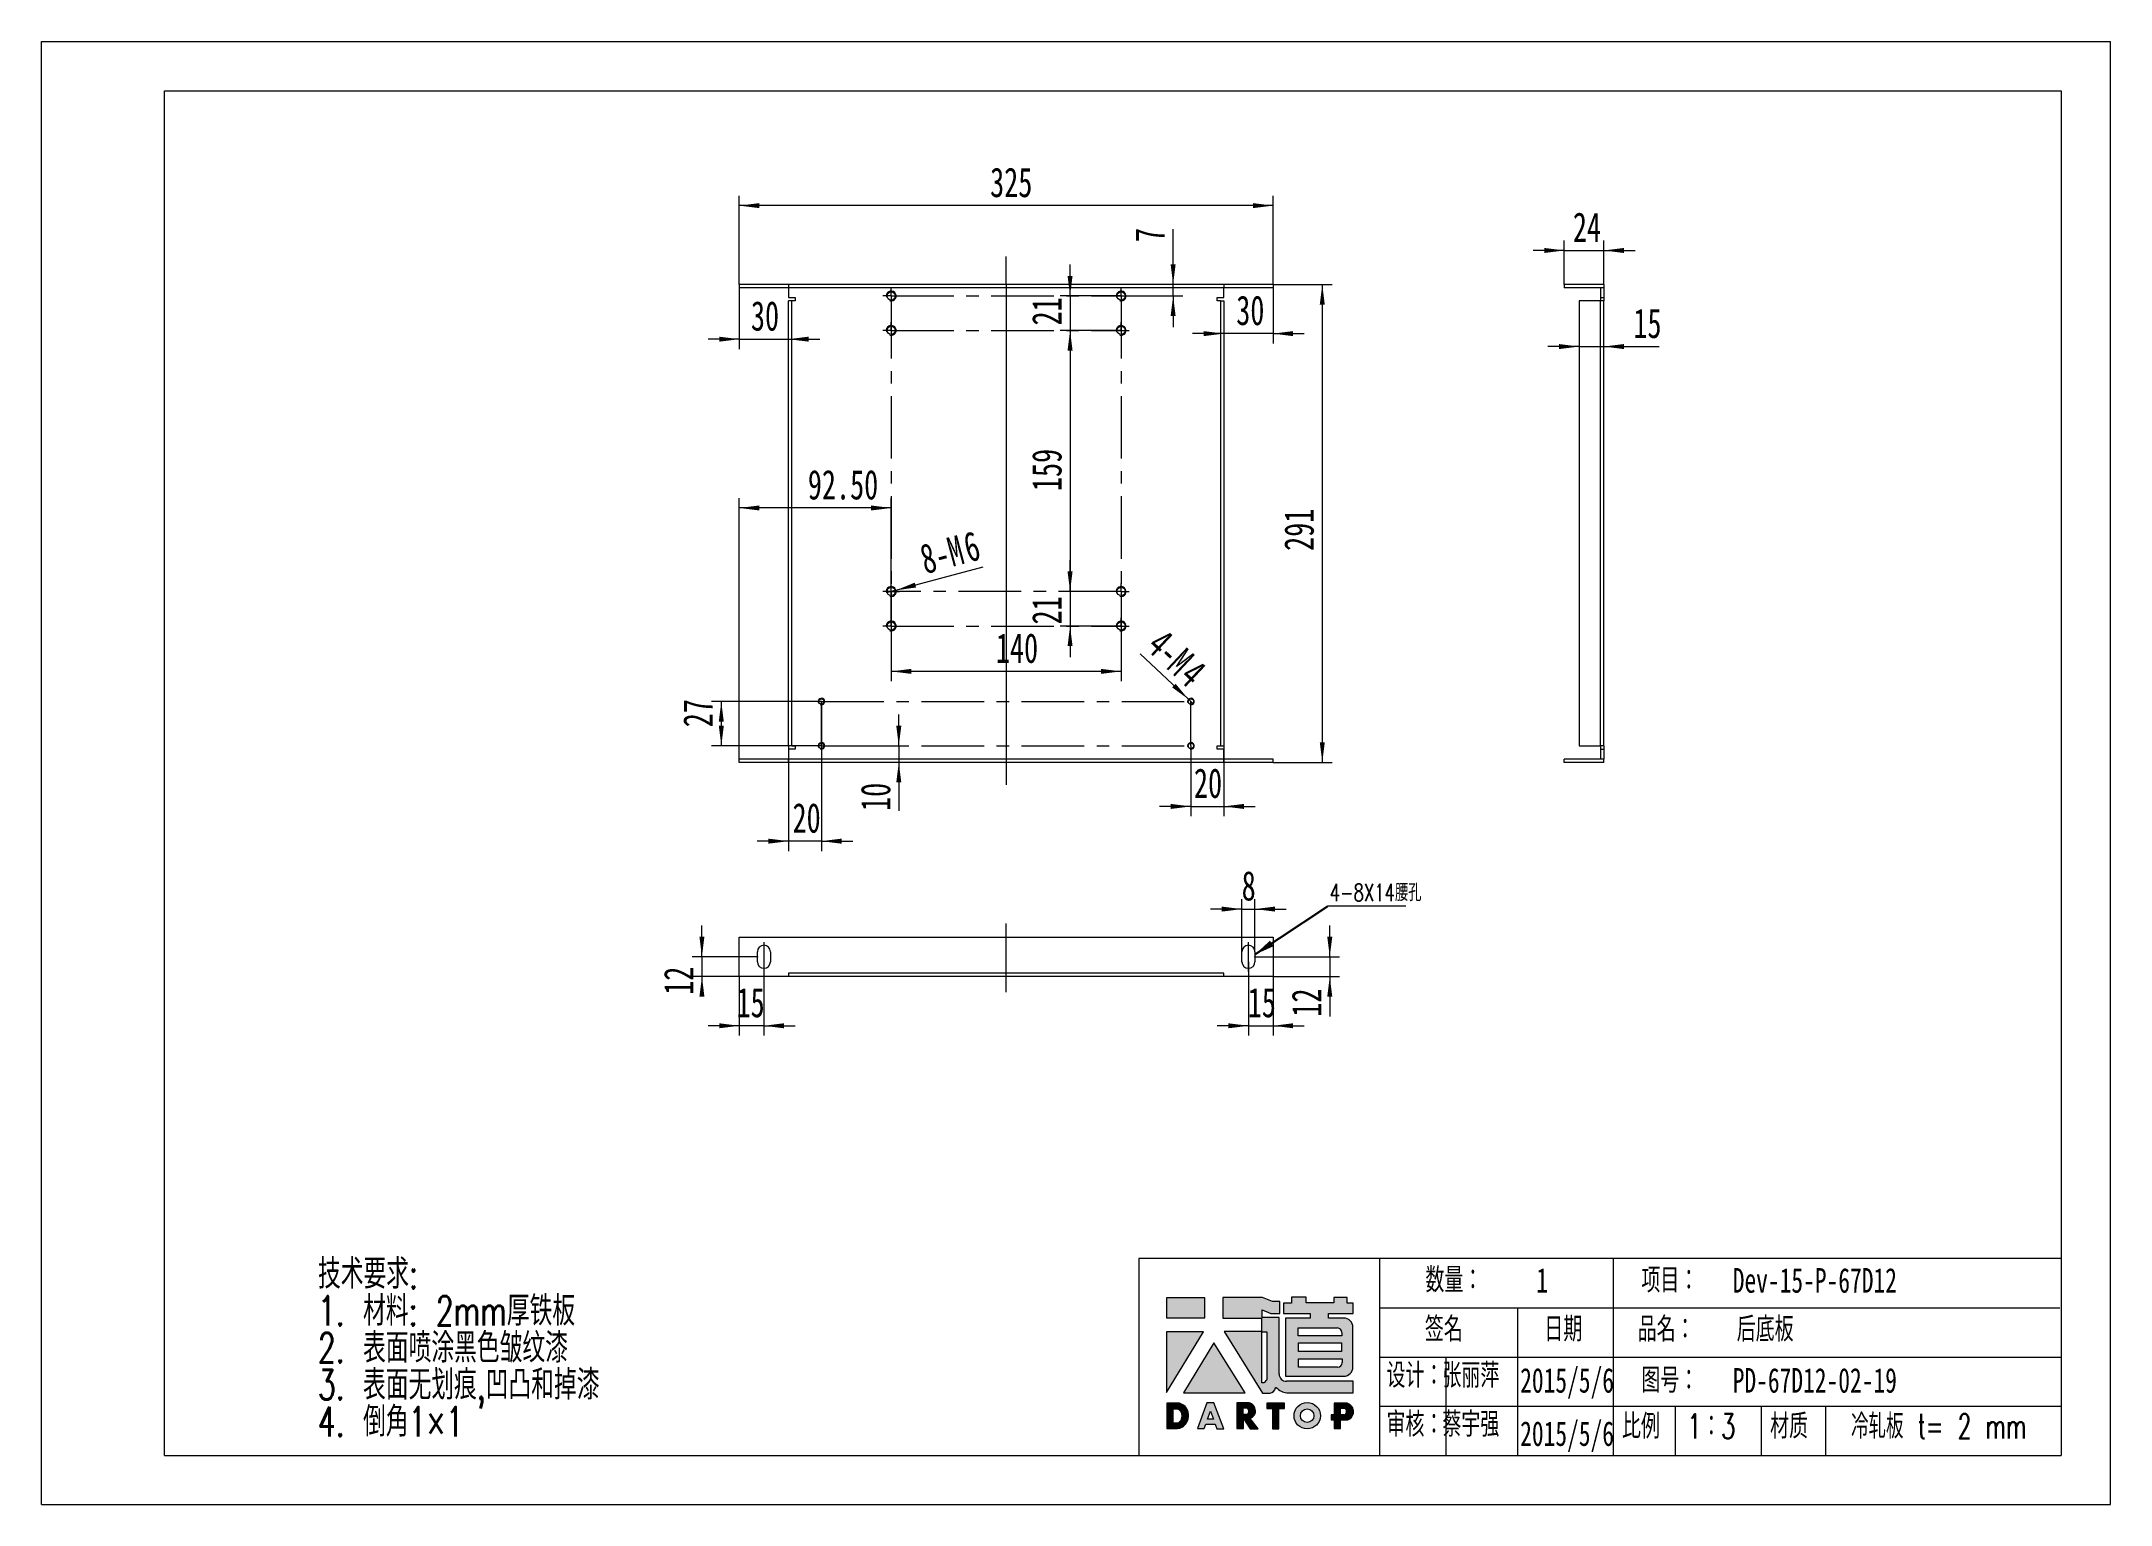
# Model space of a CAD drawing. Header units: millimetres. Extents: x 0 to 840, y 0 to 594.
import ezdxf

# ---------------------------------------------------------------- set-up
doc = ezdxf.new("R2010")
doc.units = ezdxf.units.MM
doc.header["$LTSCALE"] = 2
doc.header["$PDSIZE"] = -1
doc.linetypes.add('CENTERX2', pattern=[20.319999999999997, 12.7, -2.54, 2.54, -2.54])
doc.layers.add('A-TITLEBLOCK', color=7, linetype='Continuous', lineweight=15)
doc.styles.add('SLDTEXTSTYLE0', font='TXT', dxfattribs={"width": 0.7, "bigfont": 'bigfont'})
doc.styles.add('SLDTEXTSTYLE1', font='TXT', dxfattribs={"width": 0.7})
doc.styles.add('SLDTEXTSTYLE2', font='TXT', dxfattribs={"width": 0.6454545454545455, "bigfont": 'bigfont'})
doc.dimstyles.new('SLDDIMSTYLE0', dxfattribs={"dimtxt": 12, "dimasz": 8.16, "dimexe": 0, "dimexo": 0.0625, "dimgap": 3, "dimtad": 2, "dimlfac": 1.5, "dimrnd": 1e-09, "dimzin": 12, "dimdsep": 46, "dimtxsty": 'SLDTEXTSTYLE1', "dimsah": 1, "dimcen": 0.09, "dimadec": 0, "dimazin": 3, "dimtfac": 1, "dimtmove": 0, "dimatfit": 0, "dimfxl": 0, "dimfrac": 2, "dimtolj": 1, "dimtzin": 12, "dimarcsym": 0})
doc.dimstyles.new('SLDDIMSTYLE1', dxfattribs={"dimtxt": 12, "dimasz": 8.16, "dimexe": 0, "dimexo": 0.0625, "dimgap": 3, "dimtad": 2, "dimlfac": 1.5, "dimrnd": 1e-09, "dimzin": 12, "dimdsep": 46, "dimtxsty": 'SLDTEXTSTYLE1', "dimsah": 1, "dimcen": 0.09, "dimadec": 0, "dimazin": 3, "dimtfac": 1, "dimtofl": 0, "dimtmove": 0, "dimatfit": 3, "dimfxl": 0, "dimfrac": 2, "dimtolj": 1, "dimtzin": 12, "dimarcsym": 0})
doc.dimstyles.new('SLDDIMSTYLE2', dxfattribs={"dimtxt": 12, "dimasz": 8.16, "dimexe": 0, "dimexo": 0.0625, "dimgap": 3, "dimtad": 2, "dimlfac": 1.5, "dimrnd": 1e-09, "dimzin": 12, "dimdsep": 46, "dimtxsty": 'SLDTEXTSTYLE1', "dimblk1": 'NONE', "dimsah": 1, "dimcen": 0, "dimadec": 0, "dimazin": 3, "dimtfac": 1, "dimtmove": 0, "dimatfit": 3, "dimldrblk": 'NONE', "dimfxl": 0, "dimfrac": 2, "dimtolj": 1, "dimtzin": 12, "dimarcsym": 0})
doc.dimstyles.new('SLDDIMSTYLE3', dxfattribs={"dimtxt": 12, "dimasz": 8.16, "dimexe": 0, "dimexo": 0.0625, "dimgap": 3, "dimtad": 2, "dimlfac": 1.5, "dimrnd": 1e-09, "dimzin": 4, "dimdsep": 46, "dimtxsty": 'SLDTEXTSTYLE1', "dimsah": 1, "dimcen": 0.09, "dimadec": 0, "dimazin": 1, "dimtfac": 1, "dimtofl": 0, "dimtmove": 0, "dimatfit": 3, "dimfxl": 0, "dimfrac": 2, "dimtolj": 1, "dimtzin": 12, "dimarcsym": 0})
doc.dimstyles.new('SLDDIMSTYLE4', dxfattribs={"dimtxt": 0.18, "dimasz": 8.16, "dimexe": 0, "dimexo": 0.0625, "dimgap": 0, "dimtad": 0, "dimtih": 1, "dimtoh": 1, "dimdec": 0, "dimrnd": 1e-09, "dimzin": 0, "dimdsep": 46, "dimtxsty": 'Standard', "dimsah": 1, "dimcen": 0.09, "dimadec": 0, "dimazin": 0, "dimtfac": 8.16, "dimtdec": 0, "dimtofl": 0, "dimtmove": 0, "dimatfit": 3, "dimfxl": 0, "dimfrac": 2, "dimtolj": 1, "dimtzin": 0, "dimarcsym": 0})

msp = doc.modelspace()

# ---------------------------------------------------------------- texts
at = {"layer": 'A-TITLEBLOCK', "char_height": 10, "attachment_point": 1}
for s, insert, style in [('\\M+19094\\M+197CA\\M+18146', (562.0188534038224, 96.60019106322395), 'SLDTEXTSTYLE0'), ('1', (607.0182887957391, 96.47235151708526), 'SLDTEXTSTYLE1'), ('项\\M+196DA\\M+18146', (649.6789216242576, 96.47235128425466), 'SLDTEXTSTYLE0'), ('Dev-15-P-67D12', (686.7524729681528, 96.47235151708536), 'SLDTEXTSTYLE1'), ('签\\M+196BC', (561.7845084929179, 76.62979974405097), 'SLDTEXTSTYLE0'), ('\\M+193FA\\M+18AFA', (610.2843121540828, 76.62979974405097), 'SLDTEXTSTYLE0'), ('\\M+19569\\M+196BC\\M+18146', (648.1863307031641, 76.62979974405104), 'SLDTEXTSTYLE0'), ('\\M+18D40\\M+192EA\\M+194C2', (688.3736627317551, 76.62979997688169), 'SLDTEXTSTYLE0'), ('设计\\M+18146', (546.2149329622923, 57.87864591434212), 'SLDTEXTSTYLE0'), ('张丽\\M+1E4CA', (568.8988096506, 57.87864614717275), 'SLDTEXTSTYLE0'), ('2015/5/6', (600.4618921875449, 55.87864675066979), 'SLDTEXTSTYLE1'), ('图\\M+18D86\\M+18146', (649.6789216242576, 55.87864651783915), 'SLDTEXTSTYLE0'), ('PD-67D12-02-19', (686.73858508592, 55.87864675066979), 'SLDTEXTSTYLE1'), ('审\\M+18A6A\\M+18146', (546.2149329622922, 38.01104746107991), 'SLDTEXTSTYLE0'), ('\\M+1E4EF\\M+18946强', (568.8988096506, 38.01104769391056), 'SLDTEXTSTYLE0'), ('2015/5/6', (600.461892187545, 34.25271453616262), 'SLDTEXTSTYLE1'), ('\\M+194E4\\M+197E1', (641.7818793149172, 37.2527138637477), 'SLDTEXTSTYLE0'), ('1\\M+181463', (668.2240946350395, 37.25271409657825), 'SLDTEXTSTYLE0'), ('\\M+18DDE质', (701.9273709215964, 37.25271386374769), 'SLDTEXTSTYLE0'), ('\\M+197E2轧\\M+194C2 t= 2 mm', (734.7862083364996, 37.25271386374759), 'SLDTEXTSTYLE2')]:
    msp.add_mtext(s, dxfattribs=dict(at, insert=insert, style=style))

# ---------------------------------------------------------------- blocks, each defined once
blk = doc.blocks.new('块1')
at = {"linetype": 'Continuous'}
for color, points in [(12, [(15.4596455370124, 44.97355476996511), (15.4596455370124, 53.12236448196359), (-0.1372216441455354, 53.12236448196359), (-0.1372216441455354, 44.97355476996511)]), (12, [(-0.09543941307166293, 14.69460401760685), (14.95752573838749, 39.27206897076373), (-0.09543941307166293, 39.27206897076373)]), (12, [(31.88152853378735, 14.53088856560631), (19.13025121949497, 34.81193337682812), (6.825017551659649, 14.53088856560631)]), (8, [(47.79139594009808, 8.12742517421713), (47.79139594009808, 10.38120950228294), (40.67045756725874, 10.38120950228294), (40.67045756725874, 8.122031448080987), (42.89224604904918, 8.122031448080987), (42.89224604904918, -0.01900495269184162), (45.55238145046637, -0.01900495269184162), (45.55238145046637, 8.12742517421713)])]:
    blk.add_hatch(color=color, dxfattribs=at).paths.add_polyline_path(points, flags=0)
h = blk.add_hatch(color=12, dxfattribs=at)
edge = h.paths.add_edge_path(flags=0)
edge.add_line((38.76789999379105, 45.12124768258788), (38.76789999379105, 48.16997205902108))
edge.add_line((38.76789999379105, 48.16997205902108), (42.21016944663182, 46.68289003672156))
edge.add_line((42.21016944663182, 46.68289003672156), (45.9317201307783, 46.68289003672156))
edge.add_line((45.9317201307783, 46.68289003672156), (45.9317201307783, 51.60847246798652))
edge.add_line((45.9317201307783, 51.60847246798652), (42.8614591419766, 51.60847246798652))
edge.add_line((42.8614591419766, 51.60847246798652), (38.86099373715291, 53.18835830755006))
edge.add_line((38.86099373715291, 53.18835830755006), (22.82944474499205, 53.18835830755006))
edge.add_line((22.82944474499205, 53.18835830755006), (22.82944474499205, 44.85806557514632))
edge.add_line((22.82944474499205, 44.85806557514632), (38.42777796928521, 44.85806557514632))
edge.add_line((38.42777796928521, 44.85806557514632), (38.42777796928521, 44.68959095305915))
edge.add_line((38.42777796928521, 44.68959095305915), (38.42777796928521, 39.36534870503715))
edge.add_line((38.42777796928521, 39.36534870503715), (23.3018771687441, 39.36534870503715))
edge.add_line((23.3018771687441, 39.36534870503715), (38.85989420500314, 14.32735472361125))
edge.add_line((38.85989420500314, 14.32735472361125), (41.94069985035776, 14.32735472361125))
edge.add_arc((41.26090646930182, 17.27629516646864), 3.026279692369295, 282.9811251691751, 345.4172256101924)
edge.add_line((44.18969428837948, 16.51434327345369), (44.18969428837939, 16.62968258682553))
edge.add_line((44.18969428837939, 16.62968258682553), (44.46139510706749, 16.62968258682553))
edge.add_arc((50.27450662388722, 22.80613356426249), 8.481792981655811, 226.7357971412295, 259.3209385163939)
edge.add_line((48.70276667739407, 14.47124030014306), (75.73747808626996, 14.47124030014296))
edge.add_line((75.73747808626996, 14.47124030014296), (75.73747808626996, 19.21978160307659))
edge.add_line((75.73747808626996, 19.21978160307659), (48.58762824408925, 19.21978160307687))
edge.add_arc((48.5876282440515, 22.17696159563977), 2.95717999256276, 180.0000000007004, 270.0000000007314, ccw=False)
edge.add_line((45.63044825148874, 22.17696159560362), (45.63044825148888, 45.12124768258788))
edge.add_line((45.63044825148888, 45.12124768258788), (38.76789999379105, 45.12124768258788))
edge = h.paths.add_edge_path(flags=0)
edge.add_line((39.41845440429393, 18.64423929701617), (38.5780473981493, 18.64423929701617))
edge.add_line((38.5780473981493, 18.64423929701617), (38.58501110354163, 39.25890193341501))
edge.add_line((38.58501110354163, 39.25890193341501), (40.56710152110044, 39.25858465542663))
edge.add_line((40.56710152110044, 39.25858465542663), (40.56710152110044, 19.82560142344691))
edge.add_arc((36.69821349452629, 22.43824971439933), 4.668428606542609, 305.6398792732127, 325.968963113898, ccw=False)
h = blk.add_hatch(color=12, dxfattribs=at)
edge = h.paths.add_edge_path(flags=0)
edge.add_line((75.69093121442305, 46.68542826076473), (75.69093121442305, 50.91886871813395))
edge.add_line((75.69093121442305, 50.91886871813395), (73.28552082021854, 50.91886871813395))
edge.add_line((73.28552082021854, 50.91886871813395), (73.28552082021854, 53.20707771000742))
edge.add_line((73.28552082021854, 53.20707771000742), (67.78749227858239, 53.20707771000742))
edge.add_line((67.78749227858239, 53.20707771000742), (67.78749227858239, 51.03324743993018))
edge.add_line((67.78749227858239, 51.03324743993018), (56.56273245479993, 51.03324743993018))
edge.add_line((56.56273245479993, 51.03324743993018), (56.56273245479993, 53.32145643179415))
edge.add_line((56.56273245479993, 53.32145643179415), (50.68389919003803, 53.32145643179415))
edge.add_line((50.68389919003803, 53.32145643179415), (50.68389919003803, 50.99089082591806))
edge.add_line((50.68389919003803, 50.99089082591806), (47.43551395142909, 50.99089082591806))
edge.add_line((47.43551395142909, 50.99089082591806), (47.43551395142909, 46.77252107390677))
edge.add_line((47.43551395142909, 46.77252107390677), (58.15522189015076, 46.77252107390677))
edge.add_line((58.15522189015076, 46.77252107390677), (58.15522189015076, 44.90676774932623))
edge.add_line((58.15522189015076, 44.90676774932623), (48.1663364909133, 44.90676774932623))
edge.add_line((48.1663364909133, 44.90676774932623), (48.1663364909133, 21.28510279454743))
edge.add_line((48.1663364909133, 21.28510279454743), (71.87973834242777, 21.28510279454743))
edge.add_arc((71.8797383424644, 24.98157778516709), 3.696474990619765, 269.9999999994329, 359.9999999994308)
edge.add_line((75.57621333308417, 24.98157778513031), (75.57621333308427, 41.15825916545758))
edge.add_arc((71.87973834244609, 41.15825916543933), 3.696474990638222, 2.828264897405108e-10, 90.00000000028393)
edge.add_line((71.87973834242777, 44.85473415607755), (65.61115113613657, 44.85473415607759))
edge.add_line((65.61115113613657, 44.85473415607759), (65.61115113613657, 46.68542826076473))
edge.add_line((65.61115113613657, 46.68542826076473), (75.69093121442305, 46.68542826076473))
h.paths.add_polyline_path([(53.47011430738048, 31.35360309238698), (53.47011430738048, 34.78607521918592), (70.99446179674538, 34.78607521918592), (70.99446179674538, 31.35360309238698)], flags=0)
edge = h.paths.add_edge_path(flags=0)
edge.add_line((53.3553964263226, 40.85020978126384), (69.26094218231292, 40.85020978126384))
edge.add_arc((69.2609421822491, 39.00197228603129), 1.848237495232656, -1.9737740331038367e-09, 89.99999999802071, ccw=False)
edge.add_line((71.10917967748186, 39.00197228596765), (71.10917967748186, 37.6464950980746))
edge.add_line((71.10917967748186, 37.6464950980746), (53.3553964263226, 37.6464950980746))
edge.add_line((53.3553964263226, 37.6464950980746), (53.3553964263226, 40.85020978126384))
edge = h.paths.add_edge_path(flags=0)
edge.add_line((53.47011430738048, 24.94633236490662), (53.47011430738048, 28.26442576994581))
edge.add_line((53.47011430738048, 28.26442576994581), (71.22353104790234, 28.26442576994581))
edge.add_line((71.22353104790234, 28.26442576994581), (71.22353104790234, 26.79456986019685))
edge.add_arc((69.37529355265846, 26.79456986015036), 1.848237495243809, -89.99999999855493, 1.440412233932875e-09, ccw=False)
edge.add_line((69.3752935527051, 24.94633236490655), (53.47011430738048, 24.94633236490662))
h = blk.add_hatch(color=8, dxfattribs=at)
edge = h.paths.add_edge_path(flags=0)
edge.add_arc((3.563071413202113, 5.273350855589127), 5.322103356659917, 278.6604405932824, 432.3203452583787)
edge.add_line((5.179366312329847, 10.34408797537993), (0.01524684934950393, 10.34408797537993))
edge.add_line((0.01524684934950393, 10.34408797537993), (0.01524684934950393, 0.01192965307985183))
edge.add_line((0.01524684934950393, 0.01192965307985142), (4.364464618037744, 0.01192965307985142))
edge = h.paths.add_edge_path(flags=0)
edge.add_line((2.635432573056873, 8.081419863129932), (4.241728805396194, 8.081419863129932))
edge.add_arc((3.153678847341634, 5.137238590235699), 3.138798508806139, -65.78573481728489, 69.71773257233048, ccw=False)
edge.add_line((4.441057418883898, 2.274597765329883), (2.635432573056873, 2.274597765329883))
edge.add_line((2.635432573056873, 2.274597765329883), (2.635432573056873, 8.081419863129932))
h = blk.add_hatch(color=8, dxfattribs=at)
h.paths.add_polyline_path([(23.14757612124385, -0.02154317673844566), (19.16910136443273, 10.42911848144595), (16.22198800541353, 10.42911848144595), (12.4318998014098, 0.0008249228036598524), (15.22361258076066, 0.0008249228036598524), (15.88039993783019, 1.84896931795046), (19.6624249042785, 1.84896931795046), (20.33350618268459, -0.02154317673844566)], flags=0)
h.paths.add_polyline_path([(16.59656204531268, 3.840999289555347), (17.74667294189825, 7.117846553579366), (18.93966560265725, 3.840999289555347)], flags=0)
h = blk.add_hatch(color=8, dxfattribs=at)
edge = h.paths.add_edge_path(flags=0)
edge.add_arc((32.76262050212676, 7.197324694492631), 3.306506495649909, 290.6073250211866, 437.2124199352527)
edge.add_line((33.49447309571242, 10.42182108727042), (28.41543587867846, 10.42182108727042))
edge.add_line((28.41543587867846, 10.42182108727042), (28.41543587867846, -0.004886081338955961))
edge.add_line((28.41543587867846, -0.004886081338955475), (31.09939448230437, -0.004886081338955475))
edge.add_line((31.09939448230437, -0.004886081338955475), (31.09939448230437, 4.128611803586018))
edge.add_line((31.09939448230437, 4.128611803586018), (33.85812128968802, -0.04216624726898299))
edge.add_line((33.85812128968802, -0.04216624726898279), (37.10137537660729, -0.04216624726898279))
edge.add_line((37.10137537660729, -0.04216624726898279), (33.92638288218043, 4.10238651602333))
edge = h.paths.add_edge_path(flags=0)
edge.add_arc((31.95189860794512, 7.042968943743507), 1.404553694076378, -77.47302943994771, 76.71957553051169, ccw=False)
edge.add_line((32.25654512008381, 5.671852033270396), (31.07483825880198, 5.671852033270388))
edge.add_line((31.07483825880198, 5.671852033270388), (31.07483825880198, 8.409961240124272))
edge.add_line((31.07483825880198, 8.409961240124272), (32.27454879185832, 8.409961240124272))
h = blk.add_hatch(color=8, dxfattribs=at)
edge = h.paths.add_edge_path(flags=0)
edge.add_arc((57.01573980649943, 5.245906307851777), 5.353273185570425, 0, 360)
edge = h.paths.add_edge_path(flags=0)
edge.add_arc((57.01573980649943, 5.245906307851777), 2.750165771077118, 0, 360)
h = blk.add_hatch(color=8, dxfattribs=at)
edge = h.paths.add_edge_path(flags=0)
edge.add_arc((72.3469482525466, 6.894670098855414), 3.514503244550538, 288.8958684179252, 445.2442177897109)
edge.add_line((72.63833142567154, 10.39707340264212), (72.48469471784567, 10.39707340264212))
edge.add_line((72.48469471784567, 10.39707340264212), (67.95682026929293, 10.39707340264212))
edge.add_line((67.95682026929293, 10.39707340264212), (67.95682026929293, 5.530980597840529))
edge.add_line((67.95682026929293, 5.530980597840529), (66.75539786013852, 5.530980597840529))
edge.add_line((66.75539786013852, 5.530980597840529), (66.75539786013852, 3.555766360574825))
edge.add_line((66.75539786013852, 3.555766360574825), (67.9373951968396, 3.555766360574825))
edge.add_line((67.9373951968396, 3.555766360574825), (67.9373951968396, 0.01335740407877228))
edge.add_line((67.9373951968396, 0.01335740407877249), (70.58067110101072, 0.01335740407877249))
edge.add_line((70.58067110101072, 0.01335740407877249), (70.58067110101072, 3.569567953948787))
edge.add_line((70.58067110101072, 3.569567953948787), (73.48511730057659, 3.569567953948787))
edge = h.paths.add_edge_path(flags=0)
edge.add_arc((71.62401189213051, 6.924808752416715), 1.406127549846548, -79.01085638112971, 72.55127628001378, ccw=False)
edge.add_line((71.89205213510886, 5.544464913157247), (70.54145444546555, 5.544464913157226))
edge.add_line((70.54145444546555, 5.544464913157226), (70.54145444546555, 8.266234302613304))
edge.add_line((70.54145444546555, 8.266234302613304), (72.0456422749508, 8.266234302613304))
at = {"layer": 'A-TITLEBLOCK'}
for p, q in [((15.4596455370124, 53.12236448196359), (-0.1372216441455354, 53.12236448196359)), ((-0.1372216441455354, 53.12236448196359), (-0.1372216441455354, 44.97355476996511)), ((15.4596455370124, 44.97355476996511), (15.4596455370124, 53.12236448196359)), ((38.86099373715291, 53.18835830755006), (22.82944474499205, 53.18835830755006)), ((22.82944474499205, 53.18835830755006), (22.82944474499205, 44.85806557514632)), ((42.8614591419766, 51.60847246798652), (38.86099373715291, 53.18835830755006)), ((45.9317201307783, 51.60847246798652), (42.8614591419766, 51.60847246798652)), ((45.9317201307783, 46.68289003672156), (45.9317201307783, 51.60847246798652)), ((50.68389919003803, 50.99089082591806), (47.43551395142909, 50.99089082591806)), ((47.43551395142909, 50.99089082591806), (47.43551395142909, 46.77252107390677)), ((56.56273245479993, 53.32145643179415), (50.68389919003803, 53.32145643179415)), ((50.68389919003803, 53.32145643179415), (50.68389919003803, 50.99089082591806)), ((56.56273245479993, 51.03324743993018), (56.56273245479993, 53.32145643179415)), ((67.78749227858239, 51.03324743993018), (56.56273245479993, 51.03324743993018)), ((73.28552082021854, 53.20707771000742), (67.78749227858239, 53.20707771000742)), ((67.78749227858239, 53.20707771000742), (67.78749227858239, 51.03324743993018)), ((73.28552082021854, 50.91886871813395), (73.28552082021854, 53.20707771000742)), ((75.69093121442305, 50.91886871813395), (73.28552082021854, 50.91886871813395)), ((75.69093121442305, 46.68542826076473), (75.69093121442305, 50.91886871813395)), ((-0.1372216441455354, 44.97355476996511), (15.4596455370124, 44.97355476996511)), ((22.82944474499205, 44.85806557514632), (38.42777796928521, 44.85806557514632)), ((38.42777796928521, 44.85806557514632), (38.42777796928521, 44.68959095305915)), ((38.42777796928521, 44.68959095305915), (38.42777796928521, 39.36534870503715)), ((38.76789999379105, 48.16997205902108), (42.21016944663182, 46.68289003672156)), ((38.76789999379105, 45.12124768258788), (38.76789999379105, 48.16997205902108)), ((45.63044825148888, 45.12124768258788), (38.76789999379105, 45.12124768258788)), ((42.21016944663182, 46.68289003672156), (45.9317201307783, 46.68289003672156)), ((45.63044825148888, 22.17696159560362), (45.63044825148888, 45.12124768258788)), ((47.43551395142909, 46.77252107390677), (58.15522189015076, 46.77252107390677)), ((58.15522189015076, 44.90676774932623), (48.1663364909133, 44.90676774932623)), ((48.1663364909133, 44.90676774932623), (48.1663364909133, 21.28510279454743)), ((58.15522189015076, 46.77252107390677), (58.15522189015076, 44.90676774932623)), ((65.61115113613657, 44.85473415607759), (65.61115113613657, 46.68542826076473)), ((65.61115113613657, 46.68542826076473), (75.69093121442305, 46.68542826076473)), ((71.87973834242777, 44.85473415607759), (65.61115113613657, 44.85473415607759)), ((14.95752573838749, 39.27206897076373), (-0.09543941307166293, 39.27206897076373)), ((-0.09543941307166293, 39.27206897076373), (-0.09543941307166293, 14.69460401760685)), ((-0.09543941307166293, 14.69460401760685), (14.95752573838749, 39.27206897076373)), ((19.13025121949497, 34.81193337682812), (6.825017551659649, 14.53088856560631)), ((31.88152853378735, 14.53088856560631), (19.13025121949497, 34.81193337682812)), ((38.42777796928521, 39.36534870503715), (23.3018771687441, 39.36534870503715)), ((23.3018771687441, 39.36534870503715), (38.85989420500314, 14.32735472361125)), ((38.5780473981493, 18.64423929701617), (38.58501110354163, 39.25890193341501)), ((38.58501110354163, 39.25890193341501), (40.56710152110044, 39.25858465542663)), ((40.56710152110044, 39.25858465542663), (40.56710152110044, 19.82560142344691)), ((53.3553964263226, 37.6464950980746), (53.3553964263226, 40.85020978126384)), ((53.3553964263226, 40.85020978126384), (69.26094218231292, 40.85020978126384)), ((71.10917967748186, 37.6464950980746), (53.3553964263226, 37.6464950980746)), ((53.47011430738048, 31.35360309238698), (53.47011430738048, 34.78607521918592)), ((53.47011430738048, 34.78607521918592), (70.99446179674538, 34.78607521918592)), ((70.99446179674538, 34.78607521918592), (70.99446179674538, 31.35360309238698)), ((71.10917967748186, 39.00197228596765), (71.10917967748186, 37.6464950980746)), ((75.57621333308427, 24.98157778513031), (75.57621333308427, 41.15825916545758)), ((70.99446179674538, 31.35360309238698), (53.47011430738048, 31.35360309238698)), ((53.47011430738048, 24.94633236490662), (53.47011430738048, 28.26442576994581)), ((53.47011430738048, 28.26442576994581), (71.22353104790234, 28.26442576994581)), ((71.22353104790234, 28.26442576994581), (71.22353104790234, 26.79456986019685)), ((39.41845440429393, 18.64423929701617), (38.5780473981493, 18.64423929701617)), ((48.1663364909133, 21.28510279454743), (71.87973834242777, 21.28510279454743)), ((75.73747808626996, 19.21978160307659), (48.58762824408925, 19.21978160307687)), ((69.3752935527051, 24.94633236490662), (53.47011430738048, 24.94633236490662)), ((75.73747808626996, 14.47124030014296), (75.73747808626996, 19.21978160307659)), ((5.179366312329847, 10.34408797537993), (0.01524684934950393, 10.34408797537993)), ((0.01524684934950393, 10.34408797537993), (0.01524684934950393, 0.01192965307985142)), ((6.825017551659649, 14.53088856560631), (31.88152853378735, 14.53088856560631)), ((16.22198800541353, 10.42911848144595), (12.4318998014098, 0.0008249228036598524)), ((19.16910136443273, 10.42911848144595), (16.22198800541353, 10.42911848144595)), ((23.14757612124385, -0.02154317673844566), (19.16910136443273, 10.42911848144595)), ((33.49447309571242, 10.42182108727042), (28.41543587867846, 10.42182108727042)), ((28.41543587867846, 10.42182108727042), (28.41543587867846, -0.004886081338955475)), ((31.07483825880198, 5.671852033270388), (31.07483825880198, 8.409961240124272)), ((31.07483825880198, 8.409961240124272), (32.27454879185832, 8.409961240124272)), ((38.85989420500314, 14.32735472361125), (41.94069985035776, 14.32735472361125)), ((47.79139594009808, 10.38120950228294), (40.67045756725874, 10.38120950228294)), ((40.67045756725874, 10.38120950228294), (40.67045756725874, 8.122031448080987)), ((44.18969428837939, 16.51434327345372), (44.18969428837939, 16.62968258682553)), ((44.18969428837939, 16.62968258682553), (44.46139510706749, 16.62968258682553)), ((47.79139594009808, 8.12742517421713), (47.79139594009808, 10.38120950228294)), ((48.70276667739405, 14.47124030014296), (75.73747808626996, 14.47124030014296)), ((72.48469471784567, 10.39707340264212), (67.95682026929293, 10.39707340264212)), ((67.95682026929293, 10.39707340264212), (67.95682026929293, 5.530980597840529)), ((72.63833142567154, 10.39707340264212), (72.48469471784567, 10.39707340264212)), ((0.01524684934950393, 0.01192965307985142), (4.364464618037744, 0.01192965307985142)), ((2.635432573056873, 2.274597765329883), (2.635432573056873, 8.081419863129932)), ((2.635432573056873, 8.081419863129932), (4.241728805396194, 8.081419863129932)), ((4.441057418883898, 2.274597765329883), (2.635432573056873, 2.274597765329883)), ((12.4318998014098, 0.0008249228036598524), (15.22361258076066, 0.0008249228036598524)), ((15.22361258076066, 0.0008249228036598524), (15.88039993783019, 1.84896931795046)), ((15.88039993783019, 1.84896931795046), (19.6624249042785, 1.84896931795046)), ((16.59656204531268, 3.840999289555347), (17.74667294189825, 7.117846553579366)), ((18.93966560265725, 3.840999289555347), (16.59656204531268, 3.840999289555347)), ((17.74667294189825, 7.117846553579366), (18.93966560265725, 3.840999289555347)), ((19.6624249042785, 1.84896931795046), (20.33350618268459, -0.02154317673844566)), ((32.25654512008381, 5.671852033270388), (31.07483825880198, 5.671852033270388)), ((31.09939448230437, -0.004886081338955475), (31.09939448230437, 4.128611803586018)), ((31.09939448230437, 4.128611803586018), (33.85812128968802, -0.04216624726898279)), ((37.10137537660729, -0.04216624726898279), (33.92638288218043, 4.10238651602333)), ((40.67045756725874, 8.122031448080987), (42.89224604904918, 8.122031448080987)), ((42.89224604904918, 8.122031448080987), (42.89224604904918, -0.01900495269184162)), ((45.55238145046637, -0.01900495269184162), (45.55238145046637, 8.12742517421713)), ((45.55238145046637, 8.12742517421713), (47.79139594009808, 8.12742517421713)), ((67.95682026929293, 5.530980597840529), (66.75539786013852, 5.530980597840529)), ((66.75539786013852, 5.530980597840529), (66.75539786013852, 3.555766360574825)), ((66.75539786013852, 3.555766360574825), (67.9373951968396, 3.555766360574825)), ((67.9373951968396, 3.555766360574825), (67.9373951968396, 0.01335740407877249)), ((67.9373951968396, 0.01335740407877249), (70.58067110101072, 0.01335740407877249)), ((70.54145444546555, 5.544464913157226), (70.54145444546555, 8.266234302613304)), ((70.54145444546555, 8.266234302613304), (72.0456422749508, 8.266234302613304)), ((71.89205213510886, 5.544464913157226), (70.54145444546555, 5.544464913157226)), ((70.58067110101072, 0.01335740407877249), (70.58067110101072, 3.569567953948787)), ((70.58067110101072, 3.569567953948787), (73.48511730057659, 3.569567953948787)), ((20.33350618268459, -0.02154317673844566), (23.14757612124385, -0.02154317673844566)), ((28.41543587867846, -0.004886081338955475), (31.09939448230437, -0.004886081338955475)), ((33.85812128968802, -0.04216624726898279), (37.10137537660729, -0.04216624726898279)), ((42.89224604904918, -0.01900495269184162), (45.55238145046637, -0.01900495269184162))]:
    blk.add_line(p, q, dxfattribs=at)
for radius in [5.353273185570423, 2.750165771077121]:
    blk.add_circle((57.01573980649943, 5.245906307851777), radius, dxfattribs=at)
for centre, radius, start, end in [((71.87973834244609, 41.15825916543933), 3.696474990638258, 2.828264897405108e-10, 90.00000000028393), ((69.2609421822491, 39.00197228603129), 1.848237495232766, 359.9999999980279, 89.99999999802154), ((69.37529355265846, 26.79456986015036), 1.848237495243879, 270.0000000014467, 1.44122564053541e-09), ((36.69821349452629, 22.43824971439933), 4.668428606542613, 305.6398792732136, 325.9689631138988), ((48.5876282440515, 22.17696159563977), 2.957179992562899, 180.0000000007012, 270.0000000007323), ((71.8797383424644, 24.98157778516709), 3.696474990619862, 269.9999999994329, 359.9999999994308), ((3.563071413202113, 5.273350855589127), 5.322103356659929, 278.6604405932824, 72.32034525837781), ((31.95189860794512, 7.042968943743507), 1.404553694076386, 282.5269705600539, 76.71957553051254), ((32.76262050212676, 7.197324694492631), 3.306506495649912, 290.6073250211866, 77.21241993525202), ((41.26090646930182, 17.27629516646864), 3.026279692369397, 282.9811251691751, 345.4172256101924), ((50.27450662388722, 22.80613356426249), 8.481792981655907, 226.7357971412295, 259.3209385163939), ((72.3469482525466, 6.894670098855414), 3.514503244550554, 288.8958684179252, 85.24421778971008), ((3.153678847341634, 5.137238590235699), 3.138798508806141, 294.2142651827166, 69.71773257233134), ((71.62401189213051, 6.924808752416715), 1.40612754984657, 280.9891436188718, 72.55127628001459)]:
    blk.add_arc(centre, radius, start, end, dxfattribs=at)
blk = doc.blocks.new('SW_NOTE_0')
at = {"layer": 'A-TITLEBLOCK', "color": 0, "char_height": 12, "attachment_point": 1, "style": 'SLDTEXTSTYLE0'}
for s, insert in [('\\M+18B5A术\\M+19776\\M+18B81:', (0, 15.46881287726358)), ('1. \\M+18DDE\\M+197BF: 2mm\\M+18CFA铁\\M+194C2', (0, 0.4688132125397065)), ('2. \\M+1955C\\M+196CA喷涂\\M+1FC4B\\M+19046皱纹\\M+18EBD', (0, -14.53118645218417)), ('3. \\M+1955C\\M+196CA\\M+19DD9划\\M+18DAD,\\M+1899A\\M+193CA\\M+19861\\M+19D7B\\M+18EBD', (0, -29.53118611690804)), ('4. \\M+1937C\\M+18A701\\M+1817E1', (0, -44.53118578163191))]:
    blk.add_mtext(s, dxfattribs=dict(at, insert=insert))
blk = doc.blocks.new('_D')
at = {"layer": 'A-TITLEBLOCK'}
for p, q in [((466.8043765317743, 308.4245970397942), (466.8043765317743, 279.8617454808515)), ((480.1377098651076, 308.4245970397942), (480.1377098651076, 279.8617454808515)), ((466.8043765317743, 283.8617454808515), (454.1043765317743, 283.8617454808515)), ((466.8043765317743, 283.8617454808515), (480.1377098651076, 283.8617454808515)), ((480.1377098651076, 283.8617454808515), (492.8377098651076, 283.8617454808515))]:
    blk.add_line(p, q, dxfattribs=at)
for points in [[(466.8043765317743, 283.8617454808515), (458.6443765317743, 284.8777454808516), (458.6443765317743, 282.8457454808515)], [(480.1377098651076, 283.8617454808515), (488.2977098651077, 282.8457454808515), (488.2977098651077, 284.8777454808516)]]:
    blk.add_solid(points, dxfattribs=at)
at = {"layer": 'A-TITLEBLOCK', "insert": (468.0413492794015, 299.3305585909458), "char_height": 12, "attachment_point": 1, "style": 'SLDTEXTSTYLE1'}
blk.add_mtext('20', dxfattribs=at)
blk = doc.blocks.new('_D_1')
at = {"layer": 'A-TITLEBLOCK'}
for p, q in [((459.5869837370759, 495.7579303731277), (459.5869837370759, 518.2162854197843)), ((459.5869837370759, 491.0912637064611), (459.5869837370759, 495.7579303731277)), ((438.4710431984411, 491.0912637064611), (463.5869837370759, 491.0912637064611)), ((459.5869837370759, 491.0912637064611), (459.5869837370759, 478.3912637064611))]:
    blk.add_line(p, q, dxfattribs=at)
for points in [[(459.5869837370759, 495.7579303731277), (460.6029837370759, 503.9179303731278), (458.5709837370759, 503.9179303731278)], [(459.5869837370759, 491.0912637064611), (458.5709837370759, 482.9312637064611), (460.6029837370759, 482.9312637064611)]]:
    blk.add_solid(points, dxfattribs=at)
at = {"layer": 'A-TITLEBLOCK', "insert": (444.1181706269816, 512.9662854905648), "char_height": 12, "attachment_point": 1, "rotation": 90, "style": 'SLDTEXTSTYLE1'}
blk.add_mtext('7', dxfattribs=at)
blk = doc.blocks.new('_D_2')
at = {"layer": 'A-TITLEBLOCK'}
for p, q in [((417.7503134782287, 491.0912637064611), (417.7503134782287, 503.7912637064611)), ((438.4710431984411, 491.0912637064611), (413.7503134782286, 491.0912637064611)), ((417.7503134782287, 491.0912637064611), (417.7503134782287, 477.0912637064611)), ((438.4710431984411, 477.0912637064611), (413.7503134782286, 477.0912637064611)), ((417.7503134782287, 477.0912637064611), (417.7503134782287, 464.3912637064611))]:
    blk.add_line(p, q, dxfattribs=at)
for points in [[(417.7503134782287, 491.0912637064611), (418.7663134782287, 499.2512637064611), (416.7343134782287, 499.2512637064611)], [(417.7503134782287, 477.0912637064611), (416.7343134782287, 468.9312637064611), (418.7663134782287, 468.9312637064611)]]:
    blk.add_solid(points, dxfattribs=at)
at = {"layer": 'A-TITLEBLOCK', "insert": (402.2815003681345, 479.1120510974759), "char_height": 12, "attachment_point": 1, "rotation": 90.00000000000041, "style": 'SLDTEXTSTYLE1'}
blk.add_mtext('21', dxfattribs=at)
blk = doc.blocks.new('_D_3')
at = {"layer": 'A-TITLEBLOCK'}
for p, q in [((438.4710431984411, 477.0912637064611), (413.7503134782286, 477.0912637064611)), ((417.7503134782286, 477.0912637064611), (417.7503134782286, 371.0912637064611)), ((438.4710431984411, 371.0912637064611), (413.7503134782286, 371.0912637064611))]:
    blk.add_line(p, q, dxfattribs=at)
for points in [[(417.7503134782286, 477.0912637064611), (416.7343134782286, 468.9312637064611), (418.7663134782287, 468.9312637064611)], [(417.7503134782286, 371.0912637064611), (418.7663134782287, 379.2512637064611), (416.7343134782286, 379.2512637064611)]]:
    blk.add_solid(points, dxfattribs=at)
at = {"layer": 'A-TITLEBLOCK', "insert": (402.2815003681345, 411.8728461669984), "char_height": 12, "attachment_point": 1, "rotation": 90.00000000000041, "style": 'SLDTEXTSTYLE1'}
blk.add_mtext('159', dxfattribs=at)
blk = doc.blocks.new('_D_4')
at = {"layer": 'A-TITLEBLOCK'}
for p, q in [((417.7503134782286, 371.0912637064611), (417.7503134782286, 383.7912637064611)), ((438.4710431984411, 371.0912637064611), (413.7503134782286, 371.0912637064611)), ((417.7503134782286, 371.0912637064611), (417.7503134782286, 357.0912637064611)), ((438.4710431984411, 357.0912637064611), (413.7503134782286, 357.0912637064611)), ((417.7503134782286, 357.0912637064611), (417.7503134782286, 344.3912637064611))]:
    blk.add_line(p, q, dxfattribs=at)
for points in [[(417.7503134782286, 371.0912637064611), (418.7663134782287, 379.2512637064611), (416.7343134782286, 379.2512637064611)], [(417.7503134782286, 357.0912637064611), (416.7343134782286, 348.931263706461), (418.7663134782287, 348.931263706461)]]:
    blk.add_solid(points, dxfattribs=at)
at = {"layer": 'A-TITLEBLOCK', "insert": (402.2815003681344, 357.7209324328409), "char_height": 12, "attachment_point": 1, "rotation": 90.00000000000051, "style": 'SLDTEXTSTYLE1'}
blk.add_mtext('21', dxfattribs=at)
blk = doc.blocks.new('_D_5')
at = {"layer": 'A-TITLEBLOCK'}
for p, q in [((345.1377098651077, 357.0912637064611), (345.1377098651077, 334.6810280277741)), ((438.4710431984411, 357.0912637064611), (438.4710431984411, 334.6810280277741)), ((438.4710431984411, 338.6810280277741), (345.1377098651077, 338.6810280277741))]:
    blk.add_line(p, q, dxfattribs=at)
for points in [[(345.1377098651077, 338.6810280277741), (353.2977098651077, 337.6650280277741), (353.2977098651077, 339.6970280277741)], [(438.4710431984411, 338.6810280277741), (430.311043198441, 339.6970280277741), (430.311043198441, 337.6650280277741)]]:
    blk.add_solid(points, dxfattribs=at)
at = {"layer": 'A-TITLEBLOCK', "insert": (387.6392524250155, 354.1498411378683), "char_height": 12, "attachment_point": 1, "style": 'SLDTEXTSTYLE1'}
blk.add_mtext('140', dxfattribs=at)
blk = doc.blocks.new('_D_6')
at = {"layer": 'A-TITLEBLOCK'}
for q in [(382.5048262844052, 381.1037523744918), (343.2058582125296, 370.573625616256)]:
    blk.add_line((347.0695615176859, 371.6089017966661), q, dxfattribs=at)
blk.add_solid([(347.0695615176859, 371.6089017966661), (355.2144764100289, 372.739484565193), (354.6885561103805, 374.7022458442124)], dxfattribs=at)
at = {"layer": 'A-TITLEBLOCK', "char_height": 12, "attachment_point": 1, "rotation": 14.999999999999845, "style": 'SLDTEXTSTYLE1'}
for s, insert in [('6', (373.494844226463, 394.4450229105981)), ('8-M', (355.866698155769, 389.7215754068978))]:
    blk.add_mtext(s, dxfattribs=dict(at, insert=insert))
blk = doc.blocks.new('_NONE')
blk = doc.blocks.new('_D_7')
at = {"layer": 'A-TITLEBLOCK'}
for p, q in [((316.8043765317743, 326.4245970397945), (316.8043765317743, 265.7579303731279)), ((303.471043198441, 308.4245970397945), (303.471043198441, 265.7579303731279)), ((303.471043198441, 269.7579303731279), (290.771043198441, 269.7579303731279)), ((316.8043765317743, 269.7579303731279), (303.471043198441, 269.7579303731279)), ((316.8043765317743, 269.7579303731279), (329.5043765317743, 269.7579303731279))]:
    blk.add_line(p, q, dxfattribs=at)
for points in [[(303.471043198441, 269.7579303731279), (295.311043198441, 270.7739303731279), (295.311043198441, 268.7419303731278)], [(316.8043765317743, 269.7579303731279), (324.9643765317743, 268.7419303731278), (324.9643765317743, 270.7739303731279)]]:
    blk.add_solid(points, dxfattribs=at)
at = {"layer": 'A-TITLEBLOCK', "insert": (305.0863971052897, 285.2267434832221), "char_height": 12, "attachment_point": 1, "style": 'SLDTEXTSTYLE1'}
blk.add_mtext('20', dxfattribs=at)
blk = doc.blocks.new('_D_8')
at = {"layer": 'A-TITLEBLOCK'}
for p, q in [((316.8043765317743, 326.4245970397945), (272.1688368782854, 326.4245970397945)), ((276.1688368782854, 326.4245970397945), (276.1688368782854, 308.4245970397945)), ((316.8043765317743, 308.4245970397945), (272.1688368782854, 308.4245970397945))]:
    blk.add_line(p, q, dxfattribs=at)
for points in [[(276.1688368782854, 326.4245970397945), (275.1528368782854, 318.2645970397945), (277.1848368782854, 318.2645970397945)], [(276.1688368782854, 308.4245970397945), (277.1848368782854, 316.5845970397946), (275.1528368782854, 316.5845970397946)]]:
    blk.add_solid(points, dxfattribs=at)
at = {"layer": 'A-TITLEBLOCK', "insert": (260.7000237681912, 316.0096769788557), "char_height": 12, "attachment_point": 1, "rotation": 90.00000000000041, "style": 'SLDTEXTSTYLE1'}
blk.add_mtext('27', dxfattribs=at)
blk = doc.blocks.new('_D_9')
at = {"layer": 'A-TITLEBLOCK'}
for p, q in [((348.2206659981628, 308.4245970397945), (348.2206659981628, 321.1245970397945)), ((316.8043765317743, 308.4245970397945), (352.2206659981628, 308.4245970397945)), ((348.2206659981628, 308.4245970397945), (348.2206659981628, 301.7579303731278)), ((348.2206659981628, 301.7579303731278), (348.2206659981628, 282.0261448576808))]:
    blk.add_line(p, q, dxfattribs=at)
for points in [[(348.2206659981628, 308.4245970397945), (349.2366659981628, 316.5845970397946), (347.2046659981628, 316.5845970397946)], [(348.2206659981628, 301.7579303731278), (347.2046659981628, 293.5979303731278), (349.2366659981628, 293.5979303731278)]]:
    blk.add_solid(points, dxfattribs=at)
at = {"layer": 'A-TITLEBLOCK', "insert": (332.7518528880686, 282.0261448576808), "char_height": 12, "attachment_point": 1, "rotation": 90.00000000000041, "style": 'SLDTEXTSTYLE1'}
blk.add_mtext('10', dxfattribs=at)
blk = doc.blocks.new('_D_10')
at = {"layer": 'A-TITLEBLOCK'}
for p, q in [((283.471043198441, 495.7579303731277), (283.471043198441, 531.7579303731279)), ((500.1377098651076, 495.7579303731277), (500.1377098651076, 531.7579303731279)), ((500.1377098651076, 527.7579303731279), (283.471043198441, 527.7579303731279))]:
    blk.add_line(p, q, dxfattribs=at)
for points in [[(283.471043198441, 527.7579303731279), (291.631043198441, 526.741930373128), (291.631043198441, 528.7739303731279)], [(500.1377098651076, 527.7579303731279), (491.9777098651076, 528.7739303731279), (491.9777098651076, 526.741930373128)]]:
    blk.add_solid(points, dxfattribs=at)
at = {"layer": 'A-TITLEBLOCK', "insert": (385.2902694982817, 543.2267434832221), "char_height": 12, "attachment_point": 1, "style": 'SLDTEXTSTYLE1'}
blk.add_mtext('325', dxfattribs=at)
blk = doc.blocks.new('_D_11')
at = {"layer": 'A-TITLEBLOCK'}
for p, q in [((283.471043198441, 494.4245970397944), (283.471043198441, 469.5391882214041)), ((283.471043198441, 473.5391882214041), (270.771043198441, 473.5391882214041)), ((283.471043198441, 473.5391882214041), (303.471043198441, 473.5391882214041)), ((303.471043198441, 473.5391882214041), (316.171043198441, 473.5391882214041))]:
    blk.add_line(p, q, dxfattribs=at)
for points in [[(283.471043198441, 473.5391882214041), (275.311043198441, 474.5551882214041), (275.311043198441, 472.5231882214041)], [(303.471043198441, 473.5391882214041), (311.631043198441, 472.5231882214041), (311.631043198441, 474.5551882214041)]]:
    blk.add_solid(points, dxfattribs=at)
at = {"layer": 'A-TITLEBLOCK', "insert": (288.1929487261658, 489.0080013314983), "char_height": 12, "attachment_point": 1, "style": 'SLDTEXTSTYLE1'}
blk.add_mtext('30', dxfattribs=at)
blk = doc.blocks.new('_D_12')
at = {"layer": 'A-TITLEBLOCK'}
for p, q in [((500.1377098651076, 494.4245970397944), (500.1377098651076, 471.7940210935295)), ((480.1377098651077, 475.7940210935295), (467.4377098651077, 475.7940210935295)), ((500.1377098651076, 475.7940210935295), (480.1377098651077, 475.7940210935295)), ((500.1377098651076, 475.7940210935295), (512.8377098651076, 475.7940210935295))]:
    blk.add_line(p, q, dxfattribs=at)
for points in [[(480.1377098651077, 475.7940210935295), (471.9777098651077, 476.8100210935295), (471.9777098651077, 474.7780210935295)], [(500.1377098651076, 475.7940210935295), (508.2977098651077, 474.7780210935295), (508.2977098651077, 476.8100210935295)]]:
    blk.add_solid(points, dxfattribs=at)
at = {"layer": 'A-TITLEBLOCK', "insert": (485.2070351208375, 491.2628342036237), "char_height": 12, "attachment_point": 1, "style": 'SLDTEXTSTYLE1'}
blk.add_mtext('30', dxfattribs=at)
blk = doc.blocks.new('_D_13')
at = {"layer": 'A-TITLEBLOCK'}
for p, q in [((500.1377098651076, 495.7579303731277), (524.1377098651077, 495.7579303731277)), ((520.1377098651077, 495.7579303731277), (520.1377098651077, 301.7579303731278)), ((500.1377098651076, 301.7579303731278), (524.1377098651077, 301.7579303731278))]:
    blk.add_line(p, q, dxfattribs=at)
for points in [[(520.1377098651077, 495.7579303731277), (519.1217098651077, 487.5979303731277), (521.1537098651077, 487.5979303731277)], [(520.1377098651077, 301.7579303731278), (521.1537098651077, 309.9179303731278), (519.1217098651077, 309.9179303731278)]]:
    blk.add_solid(points, dxfattribs=at)
at = {"layer": 'A-TITLEBLOCK', "insert": (504.6688967550136, 387.5916010585831), "char_height": 12, "attachment_point": 1, "rotation": 90.00000000000041, "style": 'SLDTEXTSTYLE1'}
blk.add_mtext('291', dxfattribs=at)
blk = doc.blocks.new('_D_14')
at = {"layer": 'A-TITLEBLOCK'}
for q in [(446.1620772098216, 345.7992317772636), (467.776564393014, 325.5121122233531)]:
    blk.add_line((465.8321886705347, 327.3370818562358), q, dxfattribs=at)
blk.add_solid([(465.8321886705347, 327.3370818562358), (460.5777123898763, 333.6622960831216), (459.1870855296197, 332.1806817825923)], dxfattribs=at)
at = {"layer": 'A-TITLEBLOCK', "char_height": 12, "attachment_point": 1, "rotation": 316.8144206021423, "style": 'SLDTEXTSTYLE1'}
for s, insert in [('4-M', (456.3609457106445, 356.6654028918126)), ('4', (469.6799194197685, 344.1643608970478))]:
    blk.add_mtext(s, dxfattribs=dict(at, insert=insert))
blk = doc.blocks.new('_D_15')
at = {"layer": 'A-TITLEBLOCK'}
for p, q in [((283.471043198441, 303.0912637064612), (283.471043198441, 409.0219140238346)), ((345.1377098651077, 405.0219140238346), (283.471043198441, 405.0219140238346)), ((345.1377098651077, 357.0912637064611), (345.1377098651077, 409.0219140238346))]:
    blk.add_line(p, q, dxfattribs=at)
for points in [[(283.471043198441, 405.0219140238346), (291.631043198441, 404.0059140238346), (291.631043198441, 406.0379140238346)], [(345.1377098651077, 405.0219140238346), (336.9777098651077, 406.0379140238346), (336.9777098651077, 404.0059140238346)]]:
    blk.add_solid(points, dxfattribs=at)
at = {"layer": 'A-TITLEBLOCK', "insert": (311.2988584429866, 420.4907271339289), "char_height": 12, "attachment_point": 1, "style": 'SLDTEXTSTYLE1'}
blk.add_mtext('92.50', dxfattribs=at)
blk = doc.blocks.new('SW_CENTERMARKSYMBOL_0')
at = {"layer": 'A-TITLEBLOCK', "color": 0}
for p, q in [((-1.666666666666705, 0), (-3.333333333333355, 0)), ((0, 0), (-1.666666666666705, 0)), ((0, 1.66666666666665), (0, 3.333333333333299)), ((0, 0), (0, 1.66666666666665)), ((0, 0), (0, -1.666666666666705)), ((0, 0), (1.66666666666665, 0)), ((1.66666666666665, 0), (3.333333333333299, 0)), ((0, -1.666666666666705), (0, -3.333333333333355))]:
    blk.add_line(p, q, dxfattribs=at)
blk = doc.blocks.new('SW_CENTERMARKSYMBOL_1')
at = {"layer": 'A-TITLEBLOCK', "color": 0}
for p, q in [((-1.666666666666705, 0), (-3.333333333333355, 0)), ((0, 0), (-1.666666666666705, 0)), ((0, 1.666666666666705), (0, 3.333333333333355)), ((0, 0), (0, 1.666666666666705)), ((0, 0), (0, -1.66666666666665)), ((0, 0), (1.66666666666665, 0)), ((1.66666666666665, 0), (3.333333333333299, 0)), ((0, -1.66666666666665), (0, -3.333333333333299))]:
    blk.add_line(p, q, dxfattribs=at)
blk = doc.blocks.new('SW_CENTERMARKSYMBOL_2')
at = {"layer": 'A-TITLEBLOCK', "color": 0}
for p, q in [((-1.666666666666705, 0), (-3.333333333333355, 0)), ((0, 0), (-1.666666666666705, 0)), ((0, 1.66666666666665), (0, 3.333333333333355)), ((0, 0), (0, 1.66666666666665)), ((0, 0), (0, -1.66666666666665)), ((0, 0), (1.66666666666665, 0)), ((1.66666666666665, 0), (3.333333333333299, 0)), ((0, -1.66666666666665), (0, -3.333333333333355))]:
    blk.add_line(p, q, dxfattribs=at)
blk = doc.blocks.new('SW_CENTERMARKSYMBOL_3')
at = {"layer": 'A-TITLEBLOCK', "color": 0}
for p, q in [((-1.66666666666665, 0), (-3.333333333333299, 0)), ((0, 0), (-1.66666666666665, 0)), ((0, 1.666666666666705), (0, 3.333333333333355)), ((0, 0), (0, 1.666666666666705)), ((0, 0), (0, -1.66666666666665)), ((0, 0), (1.666666666666705, 0)), ((1.666666666666705, 0), (3.333333333333355, 0)), ((0, -1.66666666666665), (0, -3.333333333333299))]:
    blk.add_line(p, q, dxfattribs=at)
blk = doc.blocks.new('SW_CENTERMARKSYMBOL_4')
at = {"layer": 'A-TITLEBLOCK', "color": 0}
for p, q in [((-1.666666666666705, 0), (-3.333333333333355, 0)), ((0, 0), (-1.666666666666705, 0)), ((0, 1.66666666666665), (0, 3.333333333333355)), ((0, 0), (0, 1.66666666666665)), ((0, 0), (0, -1.66666666666665)), ((0, 0), (1.66666666666665, 0)), ((1.66666666666665, 0), (3.333333333333299, 0)), ((0, -1.66666666666665), (0, -3.333333333333355))]:
    blk.add_line(p, q, dxfattribs=at)
blk = doc.blocks.new('SW_CENTERMARKSYMBOL_5')
at = {"layer": 'A-TITLEBLOCK', "color": 0}
for p, q in [((-1.666666666666705, 0), (-3.333333333333355, 0)), ((0, 0), (-1.666666666666705, 0)), ((0, 1.666666666666705), (0, 3.333333333333355)), ((0, 0), (0, 1.666666666666705)), ((0, 0), (0, -1.66666666666665)), ((0, 0), (1.66666666666665, 0)), ((1.66666666666665, 0), (3.333333333333299, 0)), ((0, -1.66666666666665), (0, -3.333333333333299))]:
    blk.add_line(p, q, dxfattribs=at)
blk = doc.blocks.new('SW_CENTERMARKSYMBOL_6')
at = {"layer": 'A-TITLEBLOCK', "color": 0}
for p, q in [((-1.66666666666665, 0), (-3.333333333333355, 0)), ((0, 0), (-1.66666666666665, 0)), ((0, 1.66666666666665), (0, 3.333333333333299)), ((0, 0), (0, 1.66666666666665)), ((0, 0), (0, -1.666666666666705)), ((0, 0), (1.66666666666665, 0)), ((1.66666666666665, 0), (3.333333333333355, 0)), ((0, -1.666666666666705), (0, -3.333333333333355))]:
    blk.add_line(p, q, dxfattribs=at)
blk = doc.blocks.new('SW_CENTERMARKSYMBOL_7')
at = {"layer": 'A-TITLEBLOCK', "color": 0}
for p, q in [((-1.66666666666665, 0), (-3.333333333333299, 0)), ((0, 0), (-1.66666666666665, 0)), ((0, 1.666666666666705), (0, 3.333333333333355)), ((0, 0), (0, 1.666666666666705)), ((0, 0), (0, -1.66666666666665)), ((0, 0), (1.666666666666705, 0)), ((1.666666666666705, 0), (3.333333333333355, 0)), ((0, -1.66666666666665), (0, -3.333333333333299))]:
    blk.add_line(p, q, dxfattribs=at)
blk = doc.blocks.new('_D_16')
at = {"layer": 'A-TITLEBLOCK'}
for p, q in [((618.393149469408, 495.7579303731277), (618.393149469408, 513.552535617477)), ((634.3931494694078, 495.7579303731277), (634.3931494694078, 513.552535617477)), ((618.393149469408, 509.552535617477), (605.6931494694079, 509.552535617477)), ((618.393149469408, 509.552535617477), (634.3931494694078, 509.552535617477)), ((634.3931494694078, 509.552535617477), (647.0931494694079, 509.552535617477))]:
    blk.add_line(p, q, dxfattribs=at)
for points in [[(618.393149469408, 509.552535617477), (610.233149469408, 510.568535617477), (610.233149469408, 508.536535617477)], [(634.3931494694078, 509.552535617477), (642.5531494694078, 508.536535617477), (642.5531494694078, 510.568535617477)]]:
    blk.add_solid(points, dxfattribs=at)
at = {"layer": 'A-TITLEBLOCK', "insert": (621.8687328712936, 525.0213487275712), "char_height": 12, "attachment_point": 1, "style": 'SLDTEXTSTYLE1'}
blk.add_mtext('24', dxfattribs=at)
blk = doc.blocks.new('_D_17')
at = {"layer": 'A-TITLEBLOCK'}
for p, q in [((624.3931494694078, 470.5413927650909), (611.6931494694078, 470.5413927650909)), ((624.3931494694078, 470.5413927650909), (634.3931494694078, 470.5413927650909)), ((634.3931494694078, 470.5413927650909), (656.9470742730538, 470.5413927650909))]:
    blk.add_line(p, q, dxfattribs=at)
for points in [[(624.3931494694078, 470.5413927650909), (616.2331494694079, 471.5573927650909), (616.2331494694079, 469.5253927650909)], [(634.3931494694078, 470.5413927650909), (642.5531494694078, 469.5253927650909), (642.5531494694078, 471.5573927650909)]]:
    blk.add_solid(points, dxfattribs=at)
at = {"layer": 'A-TITLEBLOCK', "insert": (646.413740517024, 486.0102058751852), "char_height": 12, "attachment_point": 1, "style": 'SLDTEXTSTYLE1'}
blk.add_mtext('15', dxfattribs=at)
blk = doc.blocks.new('_D_18')
at = {"layer": 'A-TITLEBLOCK'}
for p, q in [((268.3025983292108, 222.8163506699029), (268.302598329211, 235.5163506699029)), ((290.8043765317743, 222.8163506699025), (264.3025983292108, 222.816350669903)), ((268.3025983292108, 222.8163506699029), (268.3025983292107, 214.8163506699028)), ((283.471043198441, 214.8163506699026), (264.3025983292107, 214.8163506699029)), ((268.3025983292107, 214.8163506699028), (268.3025983292106, 207.3812933184696))]:
    blk.add_line(p, q, dxfattribs=at)
for points in [[(268.3025983292108, 222.8163506699029), (269.318598329211, 230.9763506699029), (267.286598329211, 230.976350669903)], [(268.3025983292107, 214.8163506699028), (267.2865983292105, 206.6563506699029), (269.3185983292105, 206.6563506699028)]]:
    blk.add_solid(points, dxfattribs=at)
at = {"layer": 'A-TITLEBLOCK', "insert": (252.8337852191164, 207.3812933184698), "char_height": 12, "attachment_point": 1, "rotation": 89.99999999999939, "style": 'SLDTEXTSTYLE1'}
blk.add_mtext('12', dxfattribs=at)
blk = doc.blocks.new('_D_19')
at = {"layer": 'A-TITLEBLOCK'}
for p, q in [((523.1751976438143, 222.8163506699025), (523.1751976438143, 235.5163506699025)), ((492.8043765317743, 222.8163506699025), (527.1751976438143, 222.8163506699025)), ((523.1751976438143, 222.8163506699025), (523.1751976438143, 214.8163506699026)), ((500.1377098651076, 214.8163506699026), (527.1751976438143, 214.8163506699026)), ((523.1751976438143, 214.8163506699026), (523.1751976438143, 198.5138883616499))]:
    blk.add_line(p, q, dxfattribs=at)
for points in [[(523.1751976438143, 222.8163506699025), (524.1911976438142, 230.9763506699025), (522.1591976438143, 230.9763506699025)], [(523.1751976438143, 214.8163506699026), (522.1591976438143, 206.6563506699026), (524.1911976438142, 206.6563506699026)]]:
    blk.add_solid(points, dxfattribs=at)
at = {"layer": 'A-TITLEBLOCK', "insert": (507.7063845337201, 198.5138883616499), "char_height": 12, "attachment_point": 1, "rotation": 90.00000000000041, "style": 'SLDTEXTSTYLE1'}
blk.add_mtext('12', dxfattribs=at)
blk = doc.blocks.new('_D_20')
at = {"layer": 'A-TITLEBLOCK'}
for p, q in [((293.471043198441, 220.8163506699026), (293.471043198441, 190.8163506699024)), ((283.471043198441, 214.8163506699027), (283.471043198441, 190.8163506699024)), ((283.471043198441, 194.8163506699024), (270.771043198441, 194.8163506699024)), ((293.471043198441, 194.8163506699024), (283.471043198441, 194.8163506699024)), ((293.471043198441, 194.8163506699024), (306.1710431984409, 194.8163506699024))]:
    blk.add_line(p, q, dxfattribs=at)
for points in [[(283.471043198441, 194.8163506699024), (275.311043198441, 195.8323506699024), (275.311043198441, 193.8003506699024)], [(293.471043198441, 194.8163506699024), (301.631043198441, 193.8003506699024), (301.631043198441, 195.8323506699024)]]:
    blk.add_solid(points, dxfattribs=at)
at = {"layer": 'A-TITLEBLOCK', "insert": (282.3302518975588, 210.2851637799966), "char_height": 12, "attachment_point": 1, "style": 'SLDTEXTSTYLE1'}
blk.add_mtext('15', dxfattribs=at)
blk = doc.blocks.new('_D_21')
at = {"layer": 'A-TITLEBLOCK'}
for p, q in [((490.1377098651078, 220.8163506699026), (490.1377098651078, 190.8163506699023)), ((500.1377098651076, 214.8163506699027), (500.1377098651076, 190.8163506699023)), ((490.1377098651078, 194.8163506699023), (477.4377098651078, 194.8163506699023)), ((490.1377098651078, 194.8163506699023), (500.1377098651076, 194.8163506699023)), ((500.1377098651076, 194.8163506699023), (512.8377098651076, 194.8163506699023))]:
    blk.add_line(p, q, dxfattribs=at)
for points in [[(490.1377098651078, 194.8163506699023), (481.9777098651077, 195.8323506699023), (481.9777098651077, 193.8003506699023)], [(500.1377098651076, 194.8163506699023), (508.2977098651077, 193.8003506699023), (508.2977098651077, 195.8323506699023)]]:
    blk.add_solid(points, dxfattribs=at)
at = {"layer": 'A-TITLEBLOCK', "insert": (489.8787799549074, 210.2851637799966), "char_height": 12, "attachment_point": 1, "style": 'SLDTEXTSTYLE1'}
blk.add_mtext('15', dxfattribs=at)
blk = doc.blocks.new('_D_22')
at = {"layer": 'A-TITLEBLOCK'}
for p, q in [((487.471043198441, 224.8163506699026), (487.471043198441, 246.1822180510861)), ((492.8043765317744, 224.8163506699026), (492.8043765317744, 246.1822180510861)), ((487.471043198441, 242.1822180510861), (474.771043198441, 242.1822180510861)), ((487.471043198441, 242.1822180510861), (492.8043765317744, 242.1822180510861)), ((492.8043765317744, 242.1822180510861), (505.5043765317744, 242.1822180510861))]:
    blk.add_line(p, q, dxfattribs=at)
for points in [[(487.471043198441, 242.1822180510861), (479.311043198441, 243.1982180510861), (479.311043198441, 241.1662180510861)], [(492.8043765317744, 242.1822180510861), (500.9643765317744, 241.1662180510861), (500.9643765317744, 243.1982180510861)]]:
    blk.add_solid(points, dxfattribs=at)
at = {"layer": 'A-TITLEBLOCK', "insert": (487.4107800350351, 257.6510311611803), "char_height": 12, "attachment_point": 1, "style": 'SLDTEXTSTYLE1'}
blk.add_mtext('8', dxfattribs=at)
blk = doc.blocks.new('SW_NOTE_1')
at = {"layer": 'A-TITLEBLOCK', "color": 0}
blk.add_line((31.55905172001117, 0), (0, 0), dxfattribs=at)
at = {"layer": 'A-TITLEBLOCK', "color": 0, "insert": (0.7456560478891205, 9.103820745459624), "char_height": 7, "attachment_point": 1, "style": 'SLDTEXTSTYLE0'}
blk.add_mtext('4-8X14\\M+18D98\\M+18D45', dxfattribs=at)

# ---------------------------------------------------------------- dimensions: what is measured, and where the dimension line sits
at = {"layer": 'A-TITLEBLOCK'}
for base, p1, p2, dimstyle, picture, middle in [((283.471043198441, 527.7579303731279), (500.1377098651076, 495.7579303731277), (283.471043198441, 495.7579303731277), 'SLDDIMSTYLE1', '_D_10', (393.1902700481345, 527.7579303731279)), ((634.3931494694078, 509.5525356174849), (618.393149469408, 495.7579303731277), (634.3931494694078, 495.7579303731277), 'SLDDIMSTYLE0', '_D_16', (627.135399749303, 509.5525356174849)), ((634.3931494694078, 470.5413927650991), (624.3931494694078, 489.0912637064611), (634.3931494694078, 495.7579303731277), 'SLDDIMSTYLE0', '_D_17', (651.680407395034, 470.5413927650991)), ((303.471043198441, 473.5391882214041), (283.471043198441, 494.4245970397944), (303.471043198441, 489.0912637064611), 'SLDDIMSTYLE0', '_D_11', (293.4596156041806, 473.5391882214041)), ((480.1377098651077, 475.7940210935295), (500.1377098651076, 494.4245970397944), (480.1377098651077, 489.0912637064611), 'SLDDIMSTYLE0', '_D_12', (490.4737019988523, 475.7940210935295)), ((283.471043198441, 405.0219140238346), (345.1377098651077, 357.0912637064611), (283.471043198441, 303.0912637064612), 'SLDDIMSTYLE3', '_D_15', (324.4488584563977, 405.0219140238346)), ((345.1377098651077, 338.6810280277741), (438.4710431984411, 357.0912637064611), (345.1377098651077, 357.0912637064611), 'SLDDIMSTYLE1', '_D_5', (395.5392529748683, 338.6810280277741)), ((303.471043198441, 269.7579303731279), (316.8043765317743, 326.4245970397945), (303.471043198441, 308.4245970397945), 'SLDDIMSTYLE0', '_D_7', (310.3530639833044, 269.7579303731279)), ((480.1377098651076, 283.8617454808515), (466.8043765317743, 308.4245970397942), (480.1377098651076, 308.4245970397942), 'SLDDIMSTYLE0', '_D', (473.3080161574163, 283.8617454808515)), ((492.8043765317744, 242.1822180510861), (487.471043198441, 224.8163506699026), (492.8043765317744, 224.8163506699026), 'SLDDIMSTYLE0', '_D_22', (490.0357799996449, 242.1822180510861)), ((283.471043198441, 194.8163506699024), (293.471043198441, 220.8163506699026), (283.471043198441, 214.8163506699027), 'SLDDIMSTYLE0', '_D_20', (287.5969187755736, 194.8163506699024)), ((500.1377098651076, 194.8163506699023), (490.1377098651078, 220.8163506699026), (500.1377098651076, 214.8163506699027), 'SLDDIMSTYLE0', '_D_21', (495.1454468329222, 194.8163506699023))]:
    dim = msp.add_linear_dim(base=base, p1=p1, p2=p2, dimstyle=dimstyle, dxfattribs=at)
    dim.commit()
    dim.dimension.update_dxf_attribs({"geometry": picture, "text_midpoint": middle, "dimtype": 160})
for base, p1, p2, dimstyle, picture, middle in [((459.5869837370759, 495.7579303731277), (438.4710431984411, 491.0912637064611), (500.1377098651076, 495.7579303731277), 'SLDDIMSTYLE0', '_D_1', (459.5869837370759, 515.5912854551746)), ((417.7503134782287, 477.0912637064611), (438.4710431984411, 491.0912637064611), (438.4710431984411, 477.0912637064611), 'SLDDIMSTYLE0', '_D_2', (417.7503134782287, 484.3787179754908)), ((520.1377098651078, 301.7579303731278), (500.1377098651076, 495.7579303731277), (500.1377098651076, 301.7579303731278), 'SLDDIMSTYLE1', '_D_13', (520.1377098651078, 395.4832681340384)), ((417.7503134782286, 371.0912637064611), (438.4710431984411, 477.0912637064611), (438.4710431984411, 371.0912637064611), 'SLDDIMSTYLE1', '_D_3', (417.7503134782286, 419.7645132424537)), ((417.7503134782287, 357.0912637064611), (438.4710431984411, 371.0912637064611), (438.4710431984411, 357.0912637064611), 'SLDDIMSTYLE0', '_D_4', (417.7503134782287, 362.9875993108558)), ((276.1688368782854, 308.4245970397945), (316.8043765317743, 326.4245970397945), (316.8043765317743, 308.4245970397945), 'SLDDIMSTYLE1', '_D_8', (276.1688368782854, 321.268010382473)), ((348.2206659981628, 301.7579303731278), (316.8043765317743, 308.4245970397945), (283.471043198441, 301.7579303731278), 'SLDDIMSTYLE0', '_D_9', (348.2206659981628, 287.2928117356957)), ((268.3025983292107, 214.8163506699028), (290.8043765317743, 222.8163506699025), (283.471043198441, 214.8163506699026), 'SLDDIMSTYLE0', '_D_18', (268.3025983292106, 212.6479601964844)), ((523.1751976438142, 214.8163506699026), (492.8043765317743, 222.8163506699025), (500.1377098651076, 214.8163506699026), 'SLDDIMSTYLE0', '_D_19', (523.1751976438142, 203.7805552396648))]:
    dim = msp.add_linear_dim(base=base, p1=p1, p2=p2, angle=90.0000000000002, dimstyle=dimstyle, dxfattribs=at)
    dim.commit()
    dim.dimension.update_dxf_attribs({"geometry": picture, "text_midpoint": middle, "dimtype": 160})
for p1, p2, text, picture, middle in [((343.2058582125296, 370.573625616256), (347.0695615176859, 371.6089017966661), '8-M<>', '_D_6', (372.0624278448632, 378.3057347865883)), ((467.776564393014, 325.5121122233531), (465.8321886705347, 327.3370818562358), '4-M<>', '_D_14', (453.746038503303, 338.681048027774))]:
    dim = msp.add_diameter_dim_2p(p1=p1, p2=p2, text=text, dimstyle='SLDDIMSTYLE2', override={"dimpost": '<>'}, dxfattribs=at)
    dim.commit()
    dim.dimension.update_dxf_attribs({"geometry": picture, "text_midpoint": middle, "dimtype": 163})

# ---------------------------------------------------------------- linework, layer by layer
at = {"color": 7, "linetype": 'Continuous', "lineweight": 15}
for p, q in [((283.4710471720841, 495.7579332341508), (283.4710471720841, 494.4245971987402)), ((303.4710479668126, 495.7579332341508), (283.4710471720841, 495.7579332341508)), ((303.4710479668126, 495.7579332341508), (303.4710479668126, 494.4245971987402)), ((480.1377050967361, 495.7579332341508), (303.4710479668126, 495.7579332341508)), ((480.1377050967361, 495.7579332341508), (480.1377050967361, 494.4245971987402)), ((500.1377058914647, 495.7579332341508), (480.1377050967361, 495.7579332341508)), ((500.1377058914647, 495.7579332341508), (500.1377058914647, 494.4245971987402)), ((634.3931494694075, 495.7579332341508), (618.3931493303301, 495.7579332341508)), ((618.3931493303301, 495.7579332341508), (618.3931493303301, 494.4245971987402)), ((634.3931494694075, 495.7579332341508), (634.3931494694075, 494.4245971987402)), ((303.4710479668126, 494.4245971987402), (283.4710471720841, 494.4245971987402)), ((303.4710479668126, 494.4245971987402), (303.4710479668126, 490.424599026616)), ((480.1377050967361, 494.4245971987402), (303.4710479668126, 494.4245971987402)), ((303.4710479668126, 490.424599026616), (306.1377101035263, 490.424599026616)), ((303.4710479668126, 308.4245977550502), (303.4710479668126, 489.0912629912054)), ((304.8043740681157, 489.0912629912054), (303.4710479668126, 489.0912629912054)), ((304.8043740681157, 308.4245977550502), (304.8043740681157, 489.0912629912054)), ((306.1377101035263, 489.0912629912054), (304.8043740681157, 489.0912629912054)), ((306.1377101035263, 490.424599026616), (306.1377101035263, 489.0912629912054)), ((477.4710429600224, 490.424599026616), (480.1377050967361, 490.424599026616)), ((477.4710429600224, 489.0912629912054), (477.4710429600224, 490.424599026616)), ((478.804378995433, 489.0912629912054), (477.4710429600224, 489.0912629912054)), ((478.804378995433, 489.0912629912054), (478.804378995433, 308.4245977550502)), ((478.804378995433, 489.0912629912054), (480.1377050967361, 489.0912629912054)), ((480.1377050967361, 490.424599026616), (480.1377050967361, 494.4245971987402)), ((500.1377058914647, 494.4245971987402), (480.1377050967361, 494.4245971987402)), ((480.1377050967361, 489.0912629912054), (480.1377050967361, 308.4245977550502)), ((634.3931494694075, 494.4245971987402), (618.3931493303301, 494.4245971987402)), ((624.3931496929249, 489.0912629912054), (624.3931496929249, 308.4245977550502)), ((633.0598160727443, 489.0912629912054), (624.3931496929249, 489.0912629912054)), ((633.0598160727443, 494.4245971987402), (633.0598160727443, 490.424599026616)), ((633.0598160727443, 490.424599026616), (634.3931494694075, 490.424599026616)), ((633.0598160727443, 490.424599026616), (633.0598160727443, 489.0912629912054)), ((633.0598160727443, 308.4245977550502), (633.0598160727443, 489.0912629912054)), ((634.3931494694075, 489.0912629912054), (633.0598160727443, 489.0912629912054)), ((634.3931494694075, 494.4245971987402), (634.3931494694075, 490.424599026616)), ((634.3931494694075, 490.424599026616), (634.3931494694075, 489.0912629912054)), ((634.3931494694076, 308.4245977550502), (634.3931494694075, 489.0912629912054)), ((283.4710471720841, 301.7579275121049), (283.4710471720841, 303.0912635475154)), ((303.4710479668126, 303.0912635475154), (283.4710471720841, 303.0912635475154)), ((304.8043740681157, 308.4245977550502), (303.4710479668126, 308.4245977550502)), ((303.4710479668126, 307.0912617196396), (303.4710479668126, 303.0912635475154)), ((306.1377101035263, 307.0912617196396), (303.4710479668126, 307.0912617196396)), ((303.4710479668126, 301.7579275121049), (303.4710479668126, 303.0912635475154)), ((480.1377050967361, 303.0912635475154), (303.4710479668126, 303.0912635475154)), ((304.8043740681157, 308.4245977550502), (306.1377101035263, 308.4245977550502)), ((306.1377101035263, 308.4245977550502), (306.1377101035263, 307.0912617196396)), ((477.4710429600224, 308.4245977550502), (478.804378995433, 308.4245977550502)), ((477.4710429600224, 307.0912617196396), (477.4710429600224, 308.4245977550502)), ((480.1377050967361, 307.0912617196396), (477.4710429600224, 307.0912617196396)), ((478.804378995433, 308.4245977550502), (480.1377050967361, 308.4245977550502)), ((480.1377050967361, 303.0912635475154), (480.1377050967361, 307.0912617196396)), ((480.1377050967361, 301.7579275121049), (480.1377050967361, 303.0912635475154)), ((500.1377058914647, 303.0912635475154), (480.1377050967361, 303.0912635475154)), ((500.1377058914647, 301.7579275121049), (500.1377058914647, 303.0912635475154)), ((618.3931493303301, 301.7579275121049), (618.3931493303301, 303.0912635475154)), ((634.3931494694075, 303.0912635475154), (618.3931493303301, 303.0912635475154)), ((624.3931496929249, 308.4245977550502), (633.0598160727443, 308.4245977550502)), ((634.3931494694076, 308.4245977550502), (633.0598160727443, 308.4245977550502)), ((633.0598160727443, 308.4245977550502), (633.0598160727443, 307.0912617196396)), ((633.0598160727443, 307.0912617196396), (634.3931494694075, 307.0912617196396)), ((633.0598160727443, 307.0912617196396), (633.0598160727443, 303.0912635475154)), ((634.3931494694075, 308.4245977550502), (634.3931494694075, 307.0912617196396)), ((634.3931494694075, 307.0912617196396), (634.3931494694075, 303.0912635475154)), ((634.3931494694075, 301.7579275121049), (634.3931494694075, 303.0912635475154)), ((303.4710479668126, 301.7579275121049), (283.4710471720841, 301.7579275121049)), ((480.1377050967361, 301.7579275121049), (303.4710479668126, 301.7579275121049)), ((500.1377058914647, 301.7579275121049), (480.1377050967361, 301.7579275121049)), ((634.3931494694075, 301.7579275121049), (618.3931493303301, 301.7579275121049)), ((283.4710471720841, 214.816350669903), (283.4710471720841, 230.8163508089805)), ((283.4710471720841, 230.8163508089805), (500.1377058914647, 230.8163508089805)), ((500.1377058914647, 230.8163508089805), (500.1377058914647, 214.816350669903)), ((290.8043754986272, 220.8163504116162), (290.8043754986272, 224.8163504463856)), ((296.137709706162, 224.8163504463856), (296.137709706162, 220.8163504116162)), ((487.4710433573867, 220.8163504116162), (487.4710433573867, 224.8163504463856)), ((492.8043775649215, 224.8163504463856), (492.8043775649215, 220.8163504116162)), ((303.4710479668126, 214.8163506699026), (283.4710471720841, 214.816350669903)), ((480.1377050967361, 216.1496840665663), (303.4710479668126, 216.1496840665663)), ((303.4710479668126, 216.1496840665663), (303.4710479668126, 214.8163506699026)), ((480.1377050967361, 214.816350669903), (303.4710479668126, 214.816350669903)), ((480.1377050967361, 214.816350669903), (480.1377050967361, 216.1496840665663)), ((500.1377058914647, 214.816350669903), (480.1377050967361, 214.816350669903))]:
    msp.add_line(p, q, dxfattribs=at)
for centre, radius in [((345.1377098651077, 491.0912637064611), 1.666666666666686), ((438.4710431984411, 491.0912637064611), 1.666666666666629), ((345.1377098651077, 477.0912637064611), 1.666666666666686), ((438.4710431984411, 477.0912637064611), 1.666666666666629), ((345.1377098651077, 371.0912637064611), 1.666666666666686), ((438.4710431984411, 371.0912637064611), 1.666666666666629), ((345.1377098651077, 357.0912637064611), 1.666666666666686), ((438.4710431984411, 357.0912637064611), 1.666666666666629), ((316.8043765317743, 326.4245970397945), 1.10000000000008), ((466.8043765317744, 326.4245970397945), 1.099999999999966), ((316.8043765317743, 308.4245970397945), 1.10000000000008), ((466.8043765317744, 308.4245970397945), 1.099999999999966)]:
    msp.add_circle(centre, radius, dxfattribs=at)
at = {"color": 7, "linetype": 'Continuous', "lineweight": 0}
for centre, radius, start, end in [((345.1377098651077, 491.0912637064611), 2.000000000000075, 254.9999999999985, 195.0000000000031), ((438.4710431984411, 491.0912637064611), 2.000000000000131, 254.9999999999985, 195.0000000000027), ((345.1377098651077, 477.0912637064611), 2.000000000000131, 254.9999999999989, 195.0000000000031), ((438.4710431984411, 477.0912637064611), 2.000000000000131, 254.9999999999989, 195.0000000000027), ((345.1377098651077, 371.0912637064611), 2.000000000000061, 255.0000000000012, 195.0000000000015), ((438.4710431984411, 371.0912637064611), 2.000000000000116, 254.9999999999985, 195.0000000000011), ((345.1377098651077, 357.0912637064611), 2.000000000000061, 255.0000000000016, 195.0000000000015), ((438.4710431984411, 357.0912637064611), 2.000000000000131, 254.9999999999985, 195.0000000000027), ((316.8043765317743, 326.4245970397945), 1.333333333333356, 254.9999999999999, 195.0000000000018), ((466.8043765317744, 326.4245970397945), 1.333333333333411, 254.9999999999951, 195.0000000000011), ((316.8043765317743, 308.4245970397945), 1.333333333333411, 255.0000000000005, 195.0000000000041), ((466.8043765317744, 308.4245970397945), 1.33333333333344, 254.9999999999957, 195.0000000000035)]:
    msp.add_arc(centre, radius, start, end, dxfattribs=at)
at = {"color": 7, "linetype": 'Continuous', "lineweight": 15}
for centre, start, end in [((293.471043198441, 224.816350669903), 0, 180), ((490.1377098651078, 224.816350669903), 0, 180), ((293.471043198441, 220.816350669903), 180, 0), ((490.1377098651078, 220.816350669903), 180, 0)]:
    msp.add_arc(centre, 2.666666666666742, start, end, dxfattribs=at)
at = {"layer": 'A-TITLEBLOCK', "linetype": 'Continuous'}
for p, q in [((0.1576871307066019, 0.4295603132789261), (0.1576871307064909, 594.429560313279)), ((0.1576871307064909, 594.429560313279), (840.1576871307066, 594.429560313279)), ((840.1576871307067, 0.4295603132788746), (840.1576871307066, 594.429560313279)), ((50.12681954392262, 20.35054075211262), (50.12681954392262, 574.3505407521128)), ((50.12681954392262, 574.3505407521128), (820.1268195439228, 574.3505407521128)), ((820.1268195439228, 574.3505407521128), (820.1268195439229, 20.35054075211262)), ((50.12681954392262, 20.35054075211262), (820.1268195439229, 20.35054075211262)), ((0.1576871307066019, 0.4295603132789261), (840.1576871307067, 0.4295603132788746))]:
    msp.add_line(p, q, dxfattribs=at)
at = {"layer": 'A-TITLEBLOCK', "linetype": 'CENTERX2'}
for p, q in [((391.8043765317744, 495.7579303731277), (391.8043765317744, 507.1133436115559)), ((345.1377098651077, 491.0912637064611), (438.4710431984411, 491.0912637064611)), ((345.1377098651077, 491.0912637064611), (345.1377098651077, 357.0912637064611)), ((438.4710431984411, 491.0912637064611), (438.4710431984411, 357.0912637064611)), ((345.1377098651077, 477.0912637064611), (438.4710431984411, 477.0912637064611)), ((438.4710431984411, 371.0912637064611), (345.1377098651077, 371.0912637064611)), ((345.1377098651077, 357.0912637064611), (438.4710431984411, 357.0912637064611)), ((316.8043765317743, 308.4245970397945), (316.8043765317743, 326.4245970397945)), ((316.8043765317743, 326.4245970397945), (466.8043765317744, 326.4245970397945)), ((466.8043765317744, 308.4245970397945), (466.8043765317744, 326.4245970397945)), ((316.8043765317743, 308.4245970397945), (466.8043765317744, 308.4245970397945))]:
    msp.add_line(p, q, dxfattribs=at)
at = {"layer": 'A-TITLEBLOCK'}
for p, q in [((391.8043765317744, 495.7579303731277), (391.8043765317744, 292.6429170805845)), ((391.8043765317744, 208.4182781728599), (391.8043765317744, 236.3240320278288)), ((820.1056121644862, 100.3505407521126), (445.7054770600498, 100.3505407521126)), ((445.7054770600498, 100.3505407521126), (445.7054770600499, 20.51277583938589)), ((543.5204747889477, 20.35054075211262), (543.5204747889477, 100.3505407521126)), ((638.1703811191966, 100.3505407521126), (638.1703811191966, 20.35054075211262)), ((543.5204747889477, 80.3505407521126), (819.5421424865334, 80.3505407521126)), ((599.3653406829056, 80.3505407521126), (599.3653406829055, 20.35054075211261)), ((543.5204747889477, 60.35054075211261), (820.0797717156322, 60.35054075211261)), ((570.3081597854409, 60.35054075211261), (570.3081597854408, 20.35054075211261)), ((543.5204747889477, 40.35054075211262), (820.1268195439228, 40.35054075211264)), ((663.4629149691361, 20.35054075211262), (663.4629149691361, 40.35054075211262)), ((698.3870191893476, 20.35054075211262), (698.3870191893476, 40.35054075211262)), ((724.528915129165, 20.35054075211262), (724.528915129165, 40.35054075211262))]:
    msp.add_line(p, q, dxfattribs=at)
at = {"layer": 'A-TITLEBLOCK', "linetype": 'CENTERX2', "lineweight": 0, "ltscale": 0.6666666666666666}
for p, q in [((293.471043198441, 228.8163506699027), (293.471043198441, 216.8163506699027)), ((490.1377098651078, 216.8163506699027), (490.1377098651078, 228.8163506699027))]:
    msp.add_line(p, q, dxfattribs=at)
at = {"layer": 'A-TITLEBLOCK'}
for p in [(290.8043765317743, 222.8163506699026), (492.8043765317744, 222.8163506699026)]:
    msp.add_point(p, dxfattribs=at)

# ---------------------------------------------------------------- block references
at = {"color": 7, "linetype": 'Continuous'}
msp.add_blockref('块1', (456.998719084473, 31.2782889349735), dxfattribs=at)
at = {"layer": 'A-TITLEBLOCK'}
for name, p in [('SW_CENTERMARKSYMBOL_7', (345.1377098651077, 491.0912637064611)), ('SW_CENTERMARKSYMBOL_4', (438.4710431984411, 491.0912637064611)), ('SW_CENTERMARKSYMBOL_3', (345.1377098651077, 477.0912637064611)), ('SW_CENTERMARKSYMBOL_2', (438.4710431984411, 477.0912637064611)), ('SW_CENTERMARKSYMBOL_1', (345.1377098651077, 371.0912637064611)), ('SW_CENTERMARKSYMBOL_0', (438.4710431984411, 371.0912637064611)), ('SW_CENTERMARKSYMBOL_5', (345.1377098651077, 357.0912637064611)), ('SW_CENTERMARKSYMBOL_6', (438.4710431984411, 357.0912637064611)), ('SW_NOTE_1', (522.429541595925, 243.3106963185944)), ('SW_NOTE_0', (112.4463818161474, 84.63147885295314))]:
    msp.add_blockref(name, p, dxfattribs=at)

msp.set_redraw_order([(e.dxf.handle, doc.entitydb.next_handle()) for e in msp.query("TEXT MTEXT ATTDEF DIMENSION ARC_DIMENSION")])  # texts and dimensions are drawn at this point

# ---------------------------------------------------------------- leaders
msp.add_leader([(492.8043765317743, 223.7260771230268), (522.429541595925, 243.3106963185944)], dimstyle='SLDDIMSTYLE4', dxfattribs=at)

doc.saveas('drawing.dxf')
